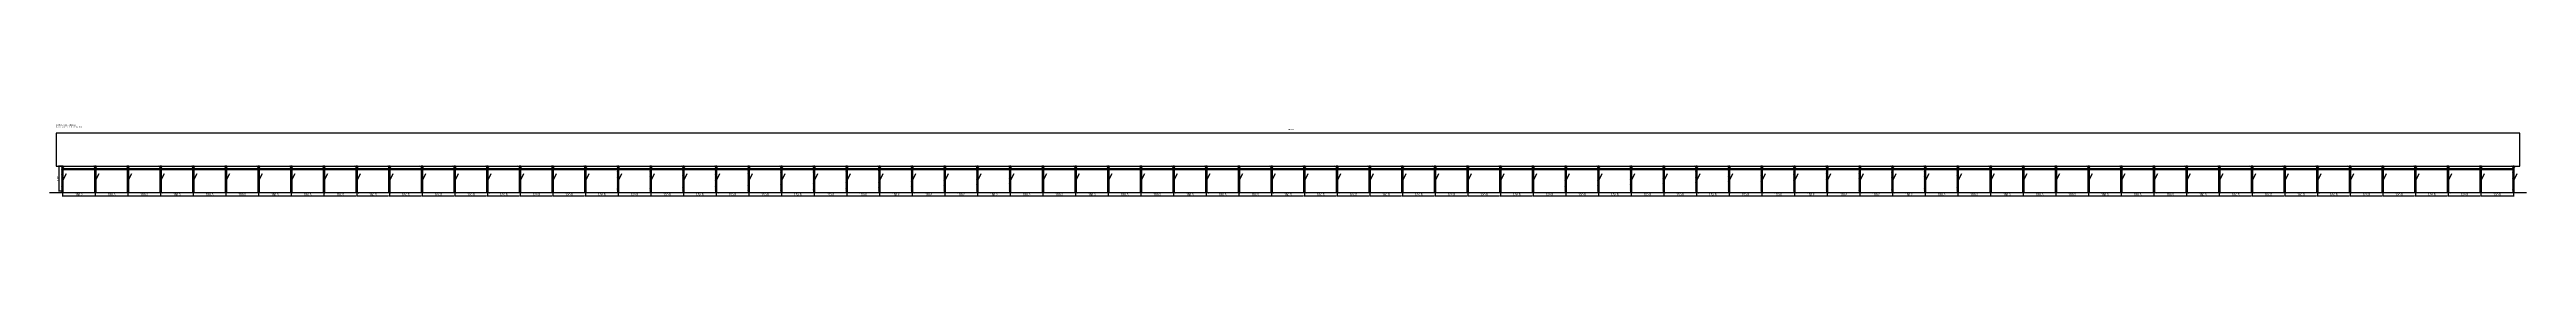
# Model space of a CAD drawing. Header units: metres. Extents: x -30 to 11380, y -25 to 308.
import ezdxf

# ---------------------------------------------------------------- set-up
doc = ezdxf.new("R2010")
doc.units = ezdxf.units.M
for name, color, linetype in [('BARRA_ANCORAGEM', 1, 'Continuous'), ('COTA', 241, 'Continuous'), ('GARFOS OK', 3, 'Continuous'), ('NOME DA VIGA', 6, 'Continuous'), ('SARR_7x7', 40, 'Continuous'), ('TIRAS REESCORAMENTO', 252, 'Continuous'), ('VIGAS', 3, 'Continuous')]:
    doc.layers.add(name, color=color, linetype=linetype)
doc.dimstyles.new('EZ DXF', dxfattribs={"dimtxt": 10, "dimasz": 3.5, "dimexe": 3, "dimexo": 1.5, "dimgap": 1, "dimtad": 1, "dimdec": 1, "dimdsep": 46, "dimcen": 2.5, "dimazin": 3, "dimtfac": 1, "dimtmove": 0, "dimatfit": 3})

msp = doc.modelspace()

# ---------------------------------------------------------------- hatches: boundary and pattern name
at = {"layer": 'COTA'}
h = msp.add_hatch(dxfattribs=at)
h.set_pattern_fill('ANSI31', scale=0.5)
h.paths.add_polyline_path([(26.5, 0), (33.5, 0), (33.5, 116), (26.5, 116)])
h = msp.add_hatch(dxfattribs=at)
h.set_pattern_fill('ANSI31', scale=0.5)
h.paths.add_polyline_path([(177.03, 0), (184.03, 0), (184.03, 116), (177.03, 116)])
h = msp.add_hatch(dxfattribs=at)
h.set_pattern_fill('ANSI31', scale=0.5)
h.paths.add_polyline_path([(327.57, 0), (334.57, 0), (334.57, 116), (327.57, 116)])
h = msp.add_hatch(dxfattribs=at)
h.set_pattern_fill('ANSI31', scale=0.5)
h.paths.add_polyline_path([(478.1, 0), (485.1, 0), (485.1, 116), (478.1, 116)])
h = msp.add_hatch(dxfattribs=at)
h.set_pattern_fill('ANSI31', scale=0.5)
h.paths.add_polyline_path([(628.63, 0), (635.63, 0), (635.63, 116), (628.63, 116)])
h = msp.add_hatch(dxfattribs=at)
h.set_pattern_fill('ANSI31', scale=0.5)
h.paths.add_polyline_path([(779.17, 0), (786.17, 0), (786.17, 116), (779.17, 116)])
h = msp.add_hatch(dxfattribs=at)
h.set_pattern_fill('ANSI31', scale=0.5)
h.paths.add_polyline_path([(929.7, 0), (936.7, 0), (936.7, 116), (929.7, 116)])
h = msp.add_hatch(dxfattribs=at)
h.set_pattern_fill('ANSI31', scale=0.5)
h.paths.add_polyline_path([(1080.23, 0), (1087.23, 0), (1087.23, 116), (1080.23, 116)])
h = msp.add_hatch(dxfattribs=at)
h.set_pattern_fill('ANSI31', scale=0.5)
h.paths.add_polyline_path([(1230.77, 0), (1237.77, 0), (1237.77, 116), (1230.77, 116)])
h = msp.add_hatch(dxfattribs=at)
h.set_pattern_fill('ANSI31', scale=0.5)
h.paths.add_polyline_path([(1381.3, 0), (1388.3, 0), (1388.3, 116), (1381.3, 116)])
h = msp.add_hatch(dxfattribs=at)
h.set_pattern_fill('ANSI31', scale=0.5)
h.paths.add_polyline_path([(1531.83, 0), (1538.83, 0), (1538.83, 116), (1531.83, 116)])
h = msp.add_hatch(dxfattribs=at)
h.set_pattern_fill('ANSI31', scale=0.5)
h.paths.add_polyline_path([(1682.37, 0), (1689.37, 0), (1689.37, 116), (1682.37, 116)])
h = msp.add_hatch(dxfattribs=at)
h.set_pattern_fill('ANSI31', scale=0.5)
h.paths.add_polyline_path([(1832.9, 0), (1839.9, 0), (1839.9, 116), (1832.9, 116)])
h = msp.add_hatch(dxfattribs=at)
h.set_pattern_fill('ANSI31', scale=0.5)
h.paths.add_polyline_path([(1983.43, 0), (1990.43, 0), (1990.43, 116), (1983.43, 116)])
h = msp.add_hatch(dxfattribs=at)
h.set_pattern_fill('ANSI31', scale=0.5)
h.paths.add_polyline_path([(2133.97, 0), (2140.97, 0), (2140.97, 116), (2133.97, 116)])
h = msp.add_hatch(dxfattribs=at)
h.set_pattern_fill('ANSI31', scale=0.5)
h.paths.add_polyline_path([(2284.5, 0), (2291.5, 0), (2291.5, 116), (2284.5, 116)])
h = msp.add_hatch(dxfattribs=at)
h.set_pattern_fill('ANSI31', scale=0.5)
h.paths.add_polyline_path([(2435.03, 0), (2442.03, 0), (2442.03, 116), (2435.03, 116)])
h = msp.add_hatch(dxfattribs=at)
h.set_pattern_fill('ANSI31', scale=0.5)
h.paths.add_polyline_path([(2585.57, 0), (2592.57, 0), (2592.57, 116), (2585.57, 116)])
h = msp.add_hatch(dxfattribs=at)
h.set_pattern_fill('ANSI31', scale=0.5)
h.paths.add_polyline_path([(2736.1, 0), (2743.1, 0), (2743.1, 116), (2736.1, 116)])
h = msp.add_hatch(dxfattribs=at)
h.set_pattern_fill('ANSI31', scale=0.5)
h.paths.add_polyline_path([(2886.63, 0), (2893.63, 0), (2893.63, 116), (2886.63, 116)])
h = msp.add_hatch(dxfattribs=at)
h.set_pattern_fill('ANSI31', scale=0.5)
h.paths.add_polyline_path([(3037.17, 0), (3044.17, 0), (3044.17, 116), (3037.17, 116)])
h = msp.add_hatch(dxfattribs=at)
h.set_pattern_fill('ANSI31', scale=0.5)
h.paths.add_polyline_path([(3187.7, 0), (3194.7, 0), (3194.7, 116), (3187.7, 116)])
h = msp.add_hatch(dxfattribs=at)
h.set_pattern_fill('ANSI31', scale=0.5)
h.paths.add_polyline_path([(3338.23, 0), (3345.23, 0), (3345.23, 116), (3338.23, 116)])
h = msp.add_hatch(dxfattribs=at)
h.set_pattern_fill('ANSI31', scale=0.5)
h.paths.add_polyline_path([(3488.77, 0), (3495.77, 0), (3495.77, 116), (3488.77, 116)])
h = msp.add_hatch(dxfattribs=at)
h.set_pattern_fill('ANSI31', scale=0.5)
h.paths.add_polyline_path([(3639.3, 0), (3646.3, 0), (3646.3, 116), (3639.3, 116)])
h = msp.add_hatch(dxfattribs=at)
h.set_pattern_fill('ANSI31', scale=0.5)
h.paths.add_polyline_path([(3789.83, 0), (3796.83, 0), (3796.83, 116), (3789.83, 116)])
h = msp.add_hatch(dxfattribs=at)
h.set_pattern_fill('ANSI31', scale=0.5)
h.paths.add_polyline_path([(3940.37, 0), (3947.37, 0), (3947.37, 116), (3940.37, 116)])
h = msp.add_hatch(dxfattribs=at)
h.set_pattern_fill('ANSI31', scale=0.5)
h.paths.add_polyline_path([(4090.9, 0), (4097.9, 0), (4097.9, 116), (4090.9, 116)])
h = msp.add_hatch(dxfattribs=at)
h.set_pattern_fill('ANSI31', scale=0.5)
h.paths.add_polyline_path([(4241.43, 0), (4248.43, 0), (4248.43, 116), (4241.43, 116)])
h = msp.add_hatch(dxfattribs=at)
h.set_pattern_fill('ANSI31', scale=0.5)
h.paths.add_polyline_path([(4391.97, 0), (4398.97, 0), (4398.97, 116), (4391.97, 116)])
h = msp.add_hatch(dxfattribs=at)
h.set_pattern_fill('ANSI31', scale=0.5)
h.paths.add_polyline_path([(4542.5, 0), (4549.5, 0), (4549.5, 116), (4542.5, 116)])
h = msp.add_hatch(dxfattribs=at)
h.set_pattern_fill('ANSI31', scale=0.5)
h.paths.add_polyline_path([(4693.03, 0), (4700.03, 0), (4700.03, 116), (4693.03, 116)])
h = msp.add_hatch(dxfattribs=at)
h.set_pattern_fill('ANSI31', scale=0.5)
h.paths.add_polyline_path([(4843.57, 0), (4850.57, 0), (4850.57, 116), (4843.57, 116)])
h = msp.add_hatch(dxfattribs=at)
h.set_pattern_fill('ANSI31', scale=0.5)
h.paths.add_polyline_path([(4994.1, 0), (5001.1, 0), (5001.1, 116), (4994.1, 116)])
h = msp.add_hatch(dxfattribs=at)
h.set_pattern_fill('ANSI31', scale=0.5)
h.paths.add_polyline_path([(5144.63, 0), (5151.63, 0), (5151.63, 116), (5144.63, 116)])
h = msp.add_hatch(dxfattribs=at)
h.set_pattern_fill('ANSI31', scale=0.5)
h.paths.add_polyline_path([(5295.17, 0), (5302.17, 0), (5302.17, 116), (5295.17, 116)])
h = msp.add_hatch(dxfattribs=at)
h.set_pattern_fill('ANSI31', scale=0.5)
h.paths.add_polyline_path([(5445.7, 0), (5452.7, 0), (5452.7, 116), (5445.7, 116)])
h = msp.add_hatch(dxfattribs=at)
h.set_pattern_fill('ANSI31', scale=0.5)
h.paths.add_polyline_path([(5596.23, 0), (5603.23, 0), (5603.23, 116), (5596.23, 116)])
h = msp.add_hatch(dxfattribs=at)
h.set_pattern_fill('ANSI31', scale=0.5)
h.paths.add_polyline_path([(5746.77, 0), (5753.77, 0), (5753.77, 116), (5746.77, 116)])
h = msp.add_hatch(dxfattribs=at)
h.set_pattern_fill('ANSI31', scale=0.5)
h.paths.add_polyline_path([(5897.3, 0), (5904.3, 0), (5904.3, 116), (5897.3, 116)])
h = msp.add_hatch(dxfattribs=at)
h.set_pattern_fill('ANSI31', scale=0.5)
h.paths.add_polyline_path([(6047.83, 0), (6054.83, 0), (6054.83, 116), (6047.83, 116)])
h = msp.add_hatch(dxfattribs=at)
h.set_pattern_fill('ANSI31', scale=0.5)
h.paths.add_polyline_path([(6198.37, 0), (6205.37, 0), (6205.37, 116), (6198.37, 116)])
h = msp.add_hatch(dxfattribs=at)
h.set_pattern_fill('ANSI31', scale=0.5)
h.paths.add_polyline_path([(6348.9, 0), (6355.9, 0), (6355.9, 116), (6348.9, 116)])
h = msp.add_hatch(dxfattribs=at)
h.set_pattern_fill('ANSI31', scale=0.5)
h.paths.add_polyline_path([(6499.43, 0), (6506.43, 0), (6506.43, 116), (6499.43, 116)])
h = msp.add_hatch(dxfattribs=at)
h.set_pattern_fill('ANSI31', scale=0.5)
h.paths.add_polyline_path([(6649.97, 0), (6656.97, 0), (6656.97, 116), (6649.97, 116)])
h = msp.add_hatch(dxfattribs=at)
h.set_pattern_fill('ANSI31', scale=0.5)
h.paths.add_polyline_path([(6800.5, 0), (6807.5, 0), (6807.5, 116), (6800.5, 116)])
h = msp.add_hatch(dxfattribs=at)
h.set_pattern_fill('ANSI31', scale=0.5)
h.paths.add_polyline_path([(6951.03, 0), (6958.03, 0), (6958.03, 116), (6951.03, 116)])
h = msp.add_hatch(dxfattribs=at)
h.set_pattern_fill('ANSI31', scale=0.5)
h.paths.add_polyline_path([(7101.57, 0), (7108.57, 0), (7108.57, 116), (7101.57, 116)])
h = msp.add_hatch(dxfattribs=at)
h.set_pattern_fill('ANSI31', scale=0.5)
h.paths.add_polyline_path([(7252.1, 0), (7259.1, 0), (7259.1, 116), (7252.1, 116)])
h = msp.add_hatch(dxfattribs=at)
h.set_pattern_fill('ANSI31', scale=0.5)
h.paths.add_polyline_path([(7402.63, 0), (7409.63, 0), (7409.63, 116), (7402.63, 116)])
h = msp.add_hatch(dxfattribs=at)
h.set_pattern_fill('ANSI31', scale=0.5)
h.paths.add_polyline_path([(7553.17, 0), (7560.17, 0), (7560.17, 116), (7553.17, 116)])
h = msp.add_hatch(dxfattribs=at)
h.set_pattern_fill('ANSI31', scale=0.5)
h.paths.add_polyline_path([(7703.7, 0), (7710.7, 0), (7710.7, 116), (7703.7, 116)])
h = msp.add_hatch(dxfattribs=at)
h.set_pattern_fill('ANSI31', scale=0.5)
h.paths.add_polyline_path([(7854.23, 0), (7861.23, 0), (7861.23, 116), (7854.23, 116)])
h = msp.add_hatch(dxfattribs=at)
h.set_pattern_fill('ANSI31', scale=0.5)
h.paths.add_polyline_path([(8004.77, 0), (8011.77, 0), (8011.77, 116), (8004.77, 116)])
h = msp.add_hatch(dxfattribs=at)
h.set_pattern_fill('ANSI31', scale=0.5)
h.paths.add_polyline_path([(8155.3, 0), (8162.3, 0), (8162.3, 116), (8155.3, 116)])
h = msp.add_hatch(dxfattribs=at)
h.set_pattern_fill('ANSI31', scale=0.5)
h.paths.add_polyline_path([(8305.83, 0), (8312.83, 0), (8312.83, 116), (8305.83, 116)])
h = msp.add_hatch(dxfattribs=at)
h.set_pattern_fill('ANSI31', scale=0.5)
h.paths.add_polyline_path([(8456.37, 0), (8463.37, 0), (8463.37, 116), (8456.37, 116)])
h = msp.add_hatch(dxfattribs=at)
h.set_pattern_fill('ANSI31', scale=0.5)
h.paths.add_polyline_path([(8606.9, 0), (8613.9, 0), (8613.9, 116), (8606.9, 116)])
h = msp.add_hatch(dxfattribs=at)
h.set_pattern_fill('ANSI31', scale=0.5)
h.paths.add_polyline_path([(8757.43, 0), (8764.43, 0), (8764.43, 116), (8757.43, 116)])
h = msp.add_hatch(dxfattribs=at)
h.set_pattern_fill('ANSI31', scale=0.5)
h.paths.add_polyline_path([(8907.97, 0), (8914.97, 0), (8914.97, 116), (8907.97, 116)])
h = msp.add_hatch(dxfattribs=at)
h.set_pattern_fill('ANSI31', scale=0.5)
h.paths.add_polyline_path([(9058.5, 0), (9065.5, 0), (9065.5, 116), (9058.5, 116)])
h = msp.add_hatch(dxfattribs=at)
h.set_pattern_fill('ANSI31', scale=0.5)
h.paths.add_polyline_path([(9209.03, 0), (9216.03, 0), (9216.03, 116), (9209.03, 116)])
h = msp.add_hatch(dxfattribs=at)
h.set_pattern_fill('ANSI31', scale=0.5)
h.paths.add_polyline_path([(9359.57, 0), (9366.57, 0), (9366.57, 116), (9359.57, 116)])
h = msp.add_hatch(dxfattribs=at)
h.set_pattern_fill('ANSI31', scale=0.5)
h.paths.add_polyline_path([(9510.1, 0), (9517.1, 0), (9517.1, 116), (9510.1, 116)])
h = msp.add_hatch(dxfattribs=at)
h.set_pattern_fill('ANSI31', scale=0.5)
h.paths.add_polyline_path([(9660.63, 0), (9667.63, 0), (9667.63, 116), (9660.63, 116)])
h = msp.add_hatch(dxfattribs=at)
h.set_pattern_fill('ANSI31', scale=0.5)
h.paths.add_polyline_path([(9811.17, 0), (9818.17, 0), (9818.17, 116), (9811.17, 116)])
h = msp.add_hatch(dxfattribs=at)
h.set_pattern_fill('ANSI31', scale=0.5)
h.paths.add_polyline_path([(9961.7, 0), (9968.7, 0), (9968.7, 116), (9961.7, 116)])
h = msp.add_hatch(dxfattribs=at)
h.set_pattern_fill('ANSI31', scale=0.5)
h.paths.add_polyline_path([(10112.23, 0), (10119.23, 0), (10119.23, 116), (10112.23, 116)])
h = msp.add_hatch(dxfattribs=at)
h.set_pattern_fill('ANSI31', scale=0.5)
h.paths.add_polyline_path([(10262.77, 0), (10269.77, 0), (10269.77, 116), (10262.77, 116)])
h = msp.add_hatch(dxfattribs=at)
h.set_pattern_fill('ANSI31', scale=0.5)
h.paths.add_polyline_path([(10413.3, 0), (10420.3, 0), (10420.3, 116), (10413.3, 116)])
h = msp.add_hatch(dxfattribs=at)
h.set_pattern_fill('ANSI31', scale=0.5)
h.paths.add_polyline_path([(10563.83, 0), (10570.83, 0), (10570.83, 116), (10563.83, 116)])
h = msp.add_hatch(dxfattribs=at)
h.set_pattern_fill('ANSI31', scale=0.5)
h.paths.add_polyline_path([(10714.37, 0), (10721.37, 0), (10721.37, 116), (10714.37, 116)])
h = msp.add_hatch(dxfattribs=at)
h.set_pattern_fill('ANSI31', scale=0.5)
h.paths.add_polyline_path([(10864.9, 0), (10871.9, 0), (10871.9, 116), (10864.9, 116)])
h = msp.add_hatch(dxfattribs=at)
h.set_pattern_fill('ANSI31', scale=0.5)
h.paths.add_polyline_path([(11015.43, 0), (11022.43, 0), (11022.43, 116), (11015.43, 116)])
h = msp.add_hatch(dxfattribs=at)
h.set_pattern_fill('ANSI31', scale=0.5)
h.paths.add_polyline_path([(11165.97, 0), (11172.97, 0), (11172.97, 116), (11165.97, 116)])
h = msp.add_hatch(dxfattribs=at)
h.set_pattern_fill('ANSI31', scale=0.5)
h.paths.add_polyline_path([(11316.5, 0), (11323.5, 0), (11323.5, 116), (11316.5, 116)])

# ---------------------------------------------------------------- linework, layer by layer
at = {"layer": 'BARRA_ANCORAGEM'}
for p, q in [((30, 46.4), (47.4, 81.2)), ((180.53, 46.4), (197.93, 81.2)), ((331.07, 46.4), (348.47, 81.2)), ((481.6, 46.4), (499, 81.2)), ((632.13, 46.4), (649.53, 81.2)), ((782.67, 46.4), (800.07, 81.2)), ((933.2, 46.4), (950.6, 81.2)), ((1083.73, 46.4), (1101.13, 81.2)), ((1234.27, 46.4), (1251.67, 81.2)), ((1384.8, 46.4), (1402.2, 81.2)), ((1535.33, 46.4), (1552.73, 81.2)), ((1685.87, 46.4), (1703.27, 81.2)), ((1836.4, 46.4), (1853.8, 81.2)), ((1986.93, 46.4), (2004.33, 81.2)), ((2137.47, 46.4), (2154.87, 81.2)), ((2288, 46.4), (2305.4, 81.2)), ((2438.53, 46.4), (2455.93, 81.2)), ((2589.07, 46.4), (2606.47, 81.2)), ((2739.6, 46.4), (2757, 81.2)), ((2890.13, 46.4), (2907.53, 81.2)), ((3040.67, 46.4), (3058.07, 81.2)), ((3191.2, 46.4), (3208.6, 81.2)), ((3341.73, 46.4), (3359.13, 81.2)), ((3492.27, 46.4), (3509.67, 81.2)), ((3642.8, 46.4), (3660.2, 81.2)), ((3793.33, 46.4), (3810.73, 81.2)), ((3943.87, 46.4), (3961.27, 81.2)), ((4094.4, 46.4), (4111.8, 81.2)), ((4244.93, 46.4), (4262.33, 81.2)), ((4395.47, 46.4), (4412.87, 81.2)), ((4546, 46.4), (4563.4, 81.2)), ((4696.53, 46.4), (4713.93, 81.2)), ((4847.07, 46.4), (4864.47, 81.2)), ((4997.6, 46.4), (5015, 81.2)), ((5148.13, 46.4), (5165.53, 81.2)), ((5298.67, 46.4), (5316.07, 81.2)), ((5449.2, 46.4), (5466.6, 81.2)), ((5599.73, 46.4), (5617.13, 81.2)), ((5750.27, 46.4), (5767.67, 81.2)), ((5900.8, 46.4), (5918.2, 81.2)), ((6051.33, 46.4), (6068.73, 81.2)), ((6201.87, 46.4), (6219.27, 81.2)), ((6352.4, 46.4), (6369.8, 81.2)), ((6502.93, 46.4), (6520.33, 81.2)), ((6653.47, 46.4), (6670.87, 81.2)), ((6804, 46.4), (6821.4, 81.2)), ((6954.53, 46.4), (6971.93, 81.2)), ((7105.07, 46.4), (7122.47, 81.2)), ((7255.6, 46.4), (7273, 81.2)), ((7406.13, 46.4), (7423.53, 81.2)), ((7556.67, 46.4), (7574.07, 81.2)), ((7707.2, 46.4), (7724.6, 81.2)), ((7857.73, 46.4), (7875.13, 81.2)), ((8008.27, 46.4), (8025.67, 81.2)), ((8158.8, 46.4), (8176.2, 81.2)), ((8309.33, 46.4), (8326.73, 81.2)), ((8459.87, 46.4), (8477.27, 81.2)), ((8610.4, 46.4), (8627.8, 81.2)), ((8760.93, 46.4), (8778.33, 81.2)), ((8911.47, 46.4), (8928.87, 81.2)), ((9062, 46.4), (9079.4, 81.2)), ((9212.53, 46.4), (9229.93, 81.2)), ((9363.07, 46.4), (9380.47, 81.2)), ((9513.6, 46.4), (9531, 81.2)), ((9664.13, 46.4), (9681.53, 81.2)), ((9814.67, 46.4), (9832.07, 81.2)), ((9965.2, 46.4), (9982.6, 81.2)), ((10115.73, 46.4), (10133.13, 81.2)), ((10266.27, 46.4), (10283.67, 81.2)), ((10416.8, 46.4), (10434.2, 81.2)), ((10567.33, 46.4), (10584.73, 81.2)), ((10717.87, 46.4), (10735.27, 81.2)), ((10868.4, 46.4), (10885.8, 81.2)), ((11018.93, 46.4), (11036.33, 81.2)), ((11169.47, 46.4), (11186.87, 81.2)), ((11320, 46.4), (11337.4, 81.2))]:
    msp.add_line(p, q, dxfattribs=at)
at = {"layer": 'GARFOS OK'}
for p, q in [((30, 109), (20.5, 116)), ((20.5, 116), (39.5, 116)), ((30, 109), (39.5, 116)), ((180.53, 109), (171.03, 116)), ((171.03, 116), (190.03, 116)), ((180.53, 109), (190.03, 116)), ((331.07, 109), (321.57, 116)), ((321.57, 116), (340.57, 116)), ((331.07, 109), (340.57, 116)), ((481.6, 109), (472.1, 116)), ((472.1, 116), (491.1, 116)), ((481.6, 109), (491.1, 116)), ((632.13, 109), (622.63, 116)), ((622.63, 116), (641.63, 116)), ((632.13, 109), (641.63, 116)), ((782.67, 109), (773.17, 116)), ((773.17, 116), (792.17, 116)), ((782.67, 109), (792.17, 116)), ((933.2, 109), (923.7, 116)), ((923.7, 116), (942.7, 116)), ((933.2, 109), (942.7, 116)), ((1083.73, 109), (1074.23, 116)), ((1074.23, 116), (1093.23, 116)), ((1083.73, 109), (1093.23, 116)), ((1234.27, 109), (1224.77, 116)), ((1224.77, 116), (1243.77, 116)), ((1234.27, 109), (1243.77, 116)), ((1384.8, 109), (1375.3, 116)), ((1375.3, 116), (1394.3, 116)), ((1384.8, 109), (1394.3, 116)), ((1535.33, 109), (1525.83, 116)), ((1525.83, 116), (1544.83, 116)), ((1535.33, 109), (1544.83, 116)), ((1685.87, 109), (1676.37, 116)), ((1676.37, 116), (1695.37, 116)), ((1685.87, 109), (1695.37, 116)), ((1836.4, 109), (1826.9, 116)), ((1826.9, 116), (1845.9, 116)), ((1836.4, 109), (1845.9, 116)), ((1986.93, 109), (1977.43, 116)), ((1977.43, 116), (1996.43, 116)), ((1986.93, 109), (1996.43, 116)), ((2137.47, 109), (2127.97, 116)), ((2127.97, 116), (2146.97, 116)), ((2137.47, 109), (2146.97, 116)), ((2288, 109), (2278.5, 116)), ((2278.5, 116), (2297.5, 116)), ((2288, 109), (2297.5, 116)), ((2438.53, 109), (2429.03, 116)), ((2429.03, 116), (2448.03, 116)), ((2438.53, 109), (2448.03, 116)), ((2589.07, 109), (2579.57, 116)), ((2579.57, 116), (2598.57, 116)), ((2589.07, 109), (2598.57, 116)), ((2739.6, 109), (2730.1, 116)), ((2730.1, 116), (2749.1, 116)), ((2739.6, 109), (2749.1, 116)), ((2890.13, 109), (2880.63, 116)), ((2880.63, 116), (2899.63, 116)), ((2890.13, 109), (2899.63, 116)), ((3040.67, 109), (3031.17, 116)), ((3031.17, 116), (3050.17, 116)), ((3040.67, 109), (3050.17, 116)), ((3191.2, 109), (3181.7, 116)), ((3181.7, 116), (3200.7, 116)), ((3191.2, 109), (3200.7, 116)), ((3341.73, 109), (3332.23, 116)), ((3332.23, 116), (3351.23, 116)), ((3341.73, 109), (3351.23, 116)), ((3492.27, 109), (3482.77, 116)), ((3482.77, 116), (3501.77, 116)), ((3492.27, 109), (3501.77, 116)), ((3642.8, 109), (3633.3, 116)), ((3633.3, 116), (3652.3, 116)), ((3642.8, 109), (3652.3, 116)), ((3793.33, 109), (3783.83, 116)), ((3783.83, 116), (3802.83, 116)), ((3793.33, 109), (3802.83, 116)), ((3943.87, 109), (3934.37, 116)), ((3934.37, 116), (3953.37, 116)), ((3943.87, 109), (3953.37, 116)), ((4094.4, 109), (4084.9, 116)), ((4084.9, 116), (4103.9, 116)), ((4094.4, 109), (4103.9, 116)), ((4244.93, 109), (4235.43, 116)), ((4235.43, 116), (4254.43, 116)), ((4244.93, 109), (4254.43, 116)), ((4395.47, 109), (4385.97, 116)), ((4385.97, 116), (4404.97, 116)), ((4395.47, 109), (4404.97, 116)), ((4546, 109), (4536.5, 116)), ((4536.5, 116), (4555.5, 116)), ((4546, 109), (4555.5, 116)), ((4696.53, 109), (4687.03, 116)), ((4687.03, 116), (4706.03, 116)), ((4696.53, 109), (4706.03, 116)), ((4847.07, 109), (4837.57, 116)), ((4837.57, 116), (4856.57, 116)), ((4847.07, 109), (4856.57, 116)), ((4997.6, 109), (4988.1, 116)), ((4988.1, 116), (5007.1, 116)), ((4997.6, 109), (5007.1, 116)), ((5148.13, 109), (5138.63, 116)), ((5138.63, 116), (5157.63, 116)), ((5148.13, 109), (5157.63, 116)), ((5298.67, 109), (5289.17, 116)), ((5289.17, 116), (5308.17, 116)), ((5298.67, 109), (5308.17, 116)), ((5449.2, 109), (5439.7, 116)), ((5439.7, 116), (5458.7, 116)), ((5449.2, 109), (5458.7, 116)), ((5599.73, 109), (5590.23, 116)), ((5590.23, 116), (5609.23, 116)), ((5599.73, 109), (5609.23, 116)), ((5750.27, 109), (5740.77, 116)), ((5740.77, 116), (5759.77, 116)), ((5750.27, 109), (5759.77, 116)), ((5900.8, 109), (5891.3, 116)), ((5891.3, 116), (5910.3, 116)), ((5900.8, 109), (5910.3, 116)), ((6051.33, 109), (6041.83, 116)), ((6041.83, 116), (6060.83, 116)), ((6051.33, 109), (6060.83, 116)), ((6201.87, 109), (6192.37, 116)), ((6192.37, 116), (6211.37, 116)), ((6201.87, 109), (6211.37, 116)), ((6352.4, 109), (6342.9, 116)), ((6342.9, 116), (6361.9, 116)), ((6352.4, 109), (6361.9, 116)), ((6502.93, 109), (6493.43, 116)), ((6493.43, 116), (6512.43, 116)), ((6502.93, 109), (6512.43, 116)), ((6653.47, 109), (6643.97, 116)), ((6643.97, 116), (6662.97, 116)), ((6653.47, 109), (6662.97, 116)), ((6804, 109), (6794.5, 116)), ((6794.5, 116), (6813.5, 116)), ((6804, 109), (6813.5, 116)), ((6954.53, 109), (6945.03, 116)), ((6945.03, 116), (6964.03, 116)), ((6954.53, 109), (6964.03, 116)), ((7105.07, 109), (7095.57, 116)), ((7095.57, 116), (7114.57, 116)), ((7105.07, 109), (7114.57, 116)), ((7255.6, 109), (7246.1, 116)), ((7246.1, 116), (7265.1, 116)), ((7255.6, 109), (7265.1, 116)), ((7406.13, 109), (7396.63, 116)), ((7396.63, 116), (7415.63, 116)), ((7406.13, 109), (7415.63, 116)), ((7556.67, 109), (7547.17, 116)), ((7547.17, 116), (7566.17, 116)), ((7556.67, 109), (7566.17, 116)), ((7707.2, 109), (7697.7, 116)), ((7697.7, 116), (7716.7, 116)), ((7707.2, 109), (7716.7, 116)), ((7857.73, 109), (7848.23, 116)), ((7848.23, 116), (7867.23, 116)), ((7857.73, 109), (7867.23, 116)), ((8008.27, 109), (7998.77, 116)), ((7998.77, 116), (8017.77, 116)), ((8008.27, 109), (8017.77, 116)), ((8158.8, 109), (8149.3, 116)), ((8149.3, 116), (8168.3, 116)), ((8158.8, 109), (8168.3, 116)), ((8309.33, 109), (8299.83, 116)), ((8299.83, 116), (8318.83, 116)), ((8309.33, 109), (8318.83, 116)), ((8459.87, 109), (8450.37, 116)), ((8450.37, 116), (8469.37, 116)), ((8459.87, 109), (8469.37, 116)), ((8610.4, 109), (8600.9, 116)), ((8600.9, 116), (8619.9, 116)), ((8610.4, 109), (8619.9, 116)), ((8760.93, 109), (8751.43, 116)), ((8751.43, 116), (8770.43, 116)), ((8760.93, 109), (8770.43, 116)), ((8911.47, 109), (8901.97, 116)), ((8901.97, 116), (8920.97, 116)), ((8911.47, 109), (8920.97, 116)), ((9062, 109), (9052.5, 116)), ((9052.5, 116), (9071.5, 116)), ((9062, 109), (9071.5, 116)), ((9212.53, 109), (9203.03, 116)), ((9203.03, 116), (9222.03, 116)), ((9212.53, 109), (9222.03, 116)), ((9363.07, 109), (9353.57, 116)), ((9353.57, 116), (9372.57, 116)), ((9363.07, 109), (9372.57, 116)), ((9513.6, 109), (9504.1, 116)), ((9504.1, 116), (9523.1, 116)), ((9513.6, 109), (9523.1, 116)), ((9664.13, 109), (9654.63, 116)), ((9654.63, 116), (9673.63, 116)), ((9664.13, 109), (9673.63, 116)), ((9814.67, 109), (9805.17, 116)), ((9805.17, 116), (9824.17, 116)), ((9814.67, 109), (9824.17, 116)), ((9965.2, 109), (9955.7, 116)), ((9955.7, 116), (9974.7, 116)), ((9965.2, 109), (9974.7, 116)), ((10115.73, 109), (10106.23, 116)), ((10106.23, 116), (10125.23, 116)), ((10115.73, 109), (10125.23, 116)), ((10266.27, 109), (10256.77, 116)), ((10256.77, 116), (10275.77, 116)), ((10266.27, 109), (10275.77, 116)), ((10416.8, 109), (10407.3, 116)), ((10407.3, 116), (10426.3, 116)), ((10416.8, 109), (10426.3, 116)), ((10567.33, 109), (10557.83, 116)), ((10557.83, 116), (10576.83, 116)), ((10567.33, 109), (10576.83, 116)), ((10717.87, 109), (10708.37, 116)), ((10708.37, 116), (10727.37, 116)), ((10717.87, 109), (10727.37, 116)), ((10868.4, 109), (10858.9, 116)), ((10858.9, 116), (10877.9, 116)), ((10868.4, 109), (10877.9, 116)), ((11018.93, 109), (11009.43, 116)), ((11009.43, 116), (11028.43, 116)), ((11018.93, 109), (11028.43, 116)), ((11169.47, 109), (11159.97, 116)), ((11159.97, 116), (11178.97, 116)), ((11169.47, 109), (11178.97, 116)), ((11320, 109), (11310.5, 116)), ((11310.5, 116), (11329.5, 116)), ((11320, 109), (11329.5, 116))]:
    msp.add_line(p, q, dxfattribs=at)
at = {"layer": 'GARFOS OK', "linetype": 'CONTINUOUS'}
msp.add_line((-30, -7), (11380, -7), dxfattribs=at)
at = {"layer": 'GARFOS OK'}
for points in [[(26.5, 0), (33.5, 0), (33.5, 116), (26.5, 116), (26.5, 0)], [(177.03, 0), (184.03, 0), (184.03, 116), (177.03, 116), (177.03, 0)], [(327.57, 0), (334.57, 0), (334.57, 116), (327.57, 116), (327.57, 0)], [(478.1, 0), (485.1, 0), (485.1, 116), (478.1, 116), (478.1, 0)], [(628.63, 0), (635.63, 0), (635.63, 116), (628.63, 116), (628.63, 0)], [(779.17, 0), (786.17, 0), (786.17, 116), (779.17, 116), (779.17, 0)], [(929.7, 0), (936.7, 0), (936.7, 116), (929.7, 116), (929.7, 0)], [(1080.23, 0), (1087.23, 0), (1087.23, 116), (1080.23, 116), (1080.23, 0)], [(1230.77, 0), (1237.77, 0), (1237.77, 116), (1230.77, 116), (1230.77, 0)], [(1381.3, 0), (1388.3, 0), (1388.3, 116), (1381.3, 116), (1381.3, 0)], [(1531.83, 0), (1538.83, 0), (1538.83, 116), (1531.83, 116), (1531.83, 0)], [(1682.37, 0), (1689.37, 0), (1689.37, 116), (1682.37, 116), (1682.37, 0)], [(1832.9, 0), (1839.9, 0), (1839.9, 116), (1832.9, 116), (1832.9, 0)], [(1983.43, 0), (1990.43, 0), (1990.43, 116), (1983.43, 116), (1983.43, 0)], [(2133.97, 0), (2140.97, 0), (2140.97, 116), (2133.97, 116), (2133.97, 0)], [(2284.5, 0), (2291.5, 0), (2291.5, 116), (2284.5, 116), (2284.5, 0)], [(2435.03, 0), (2442.03, 0), (2442.03, 116), (2435.03, 116), (2435.03, 0)], [(2585.57, 0), (2592.57, 0), (2592.57, 116), (2585.57, 116), (2585.57, 0)], [(2736.1, 0), (2743.1, 0), (2743.1, 116), (2736.1, 116), (2736.1, 0)], [(2886.63, 0), (2893.63, 0), (2893.63, 116), (2886.63, 116), (2886.63, 0)], [(3037.17, 0), (3044.17, 0), (3044.17, 116), (3037.17, 116), (3037.17, 0)], [(3187.7, 0), (3194.7, 0), (3194.7, 116), (3187.7, 116), (3187.7, 0)], [(3338.23, 0), (3345.23, 0), (3345.23, 116), (3338.23, 116), (3338.23, 0)], [(3488.77, 0), (3495.77, 0), (3495.77, 116), (3488.77, 116), (3488.77, 0)], [(3639.3, 0), (3646.3, 0), (3646.3, 116), (3639.3, 116), (3639.3, 0)], [(3789.83, 0), (3796.83, 0), (3796.83, 116), (3789.83, 116), (3789.83, 0)], [(3940.37, 0), (3947.37, 0), (3947.37, 116), (3940.37, 116), (3940.37, 0)], [(4090.9, 0), (4097.9, 0), (4097.9, 116), (4090.9, 116), (4090.9, 0)], [(4241.43, 0), (4248.43, 0), (4248.43, 116), (4241.43, 116), (4241.43, 0)], [(4391.97, 0), (4398.97, 0), (4398.97, 116), (4391.97, 116), (4391.97, 0)], [(4542.5, 0), (4549.5, 0), (4549.5, 116), (4542.5, 116), (4542.5, 0)], [(4693.03, 0), (4700.03, 0), (4700.03, 116), (4693.03, 116), (4693.03, 0)], [(4843.57, 0), (4850.57, 0), (4850.57, 116), (4843.57, 116), (4843.57, 0)], [(4994.1, 0), (5001.1, 0), (5001.1, 116), (4994.1, 116), (4994.1, 0)], [(5144.63, 0), (5151.63, 0), (5151.63, 116), (5144.63, 116), (5144.63, 0)], [(5295.17, 0), (5302.17, 0), (5302.17, 116), (5295.17, 116), (5295.17, 0)], [(5445.7, 0), (5452.7, 0), (5452.7, 116), (5445.7, 116), (5445.7, 0)], [(5596.23, 0), (5603.23, 0), (5603.23, 116), (5596.23, 116), (5596.23, 0)], [(5746.77, 0), (5753.77, 0), (5753.77, 116), (5746.77, 116), (5746.77, 0)], [(5897.3, 0), (5904.3, 0), (5904.3, 116), (5897.3, 116), (5897.3, 0)], [(6047.83, 0), (6054.83, 0), (6054.83, 116), (6047.83, 116), (6047.83, 0)], [(6198.37, 0), (6205.37, 0), (6205.37, 116), (6198.37, 116), (6198.37, 0)], [(6348.9, 0), (6355.9, 0), (6355.9, 116), (6348.9, 116), (6348.9, 0)], [(6499.43, 0), (6506.43, 0), (6506.43, 116), (6499.43, 116), (6499.43, 0)], [(6649.97, 0), (6656.97, 0), (6656.97, 116), (6649.97, 116), (6649.97, 0)], [(6800.5, 0), (6807.5, 0), (6807.5, 116), (6800.5, 116), (6800.5, 0)], [(6951.03, 0), (6958.03, 0), (6958.03, 116), (6951.03, 116), (6951.03, 0)], [(7101.57, 0), (7108.57, 0), (7108.57, 116), (7101.57, 116), (7101.57, 0)], [(7252.1, 0), (7259.1, 0), (7259.1, 116), (7252.1, 116), (7252.1, 0)], [(7402.63, 0), (7409.63, 0), (7409.63, 116), (7402.63, 116), (7402.63, 0)], [(7553.17, 0), (7560.17, 0), (7560.17, 116), (7553.17, 116), (7553.17, 0)], [(7703.7, 0), (7710.7, 0), (7710.7, 116), (7703.7, 116), (7703.7, 0)], [(7854.23, 0), (7861.23, 0), (7861.23, 116), (7854.23, 116), (7854.23, 0)], [(8004.77, 0), (8011.77, 0), (8011.77, 116), (8004.77, 116), (8004.77, 0)], [(8155.3, 0), (8162.3, 0), (8162.3, 116), (8155.3, 116), (8155.3, 0)], [(8305.83, 0), (8312.83, 0), (8312.83, 116), (8305.83, 116), (8305.83, 0)], [(8456.37, 0), (8463.37, 0), (8463.37, 116), (8456.37, 116), (8456.37, 0)], [(8606.9, 0), (8613.9, 0), (8613.9, 116), (8606.9, 116), (8606.9, 0)], [(8757.43, 0), (8764.43, 0), (8764.43, 116), (8757.43, 116), (8757.43, 0)], [(8907.97, 0), (8914.97, 0), (8914.97, 116), (8907.97, 116), (8907.97, 0)], [(9058.5, 0), (9065.5, 0), (9065.5, 116), (9058.5, 116), (9058.5, 0)], [(9209.03, 0), (9216.03, 0), (9216.03, 116), (9209.03, 116), (9209.03, 0)], [(9359.57, 0), (9366.57, 0), (9366.57, 116), (9359.57, 116), (9359.57, 0)], [(9510.1, 0), (9517.1, 0), (9517.1, 116), (9510.1, 116), (9510.1, 0)], [(9660.63, 0), (9667.63, 0), (9667.63, 116), (9660.63, 116), (9660.63, 0)], [(9811.17, 0), (9818.17, 0), (9818.17, 116), (9811.17, 116), (9811.17, 0)], [(9961.7, 0), (9968.7, 0), (9968.7, 116), (9961.7, 116), (9961.7, 0)], [(10112.23, 0), (10119.23, 0), (10119.23, 116), (10112.23, 116), (10112.23, 0)], [(10262.77, 0), (10269.77, 0), (10269.77, 116), (10262.77, 116), (10262.77, 0)], [(10413.3, 0), (10420.3, 0), (10420.3, 116), (10413.3, 116), (10413.3, 0)], [(10563.83, 0), (10570.83, 0), (10570.83, 116), (10563.83, 116), (10563.83, 0)], [(10714.37, 0), (10721.37, 0), (10721.37, 116), (10714.37, 116), (10714.37, 0)], [(10864.9, 0), (10871.9, 0), (10871.9, 116), (10864.9, 116), (10864.9, 0)], [(11015.43, 0), (11022.43, 0), (11022.43, 116), (11015.43, 116), (11015.43, 0)], [(11165.97, 0), (11172.97, 0), (11172.97, 116), (11165.97, 116), (11165.97, 0)], [(11316.5, 0), (11323.5, 0), (11323.5, 116), (11316.5, 116), (11316.5, 0)]]:
    msp.add_lwpolyline(points, dxfattribs=at)
at = {"layer": 'SARR_7x7'}
for points in [[(26.5, -7), (33.5, -7), (33.5, 0), (26.5, 0), (26.5, -7)], [(177.03, -7), (184.03, -7), (184.03, 0), (177.03, 0), (177.03, -7)], [(327.57, -7), (334.57, -7), (334.57, 0), (327.57, 0), (327.57, -7)], [(478.1, -7), (485.1, -7), (485.1, 0), (478.1, 0), (478.1, -7)], [(628.63, -7), (635.63, -7), (635.63, 0), (628.63, 0), (628.63, -7)], [(779.17, -7), (786.17, -7), (786.17, 0), (779.17, 0), (779.17, -7)], [(929.7, -7), (936.7, -7), (936.7, 0), (929.7, 0), (929.7, -7)], [(1080.23, -7), (1087.23, -7), (1087.23, 0), (1080.23, 0), (1080.23, -7)], [(1230.77, -7), (1237.77, -7), (1237.77, 0), (1230.77, 0), (1230.77, -7)], [(1381.3, -7), (1388.3, -7), (1388.3, 0), (1381.3, 0), (1381.3, -7)], [(1531.83, -7), (1538.83, -7), (1538.83, 0), (1531.83, 0), (1531.83, -7)], [(1682.37, -7), (1689.37, -7), (1689.37, 0), (1682.37, 0), (1682.37, -7)], [(1832.9, -7), (1839.9, -7), (1839.9, 0), (1832.9, 0), (1832.9, -7)], [(1983.43, -7), (1990.43, -7), (1990.43, 0), (1983.43, 0), (1983.43, -7)], [(2133.97, -7), (2140.97, -7), (2140.97, 0), (2133.97, 0), (2133.97, -7)], [(2284.5, -7), (2291.5, -7), (2291.5, 0), (2284.5, 0), (2284.5, -7)], [(2435.03, -7), (2442.03, -7), (2442.03, 0), (2435.03, 0), (2435.03, -7)], [(2585.57, -7), (2592.57, -7), (2592.57, 0), (2585.57, 0), (2585.57, -7)], [(2736.1, -7), (2743.1, -7), (2743.1, 0), (2736.1, 0), (2736.1, -7)], [(2886.63, -7), (2893.63, -7), (2893.63, 0), (2886.63, 0), (2886.63, -7)], [(3037.17, -7), (3044.17, -7), (3044.17, 0), (3037.17, 0), (3037.17, -7)], [(3187.7, -7), (3194.7, -7), (3194.7, 0), (3187.7, 0), (3187.7, -7)], [(3338.23, -7), (3345.23, -7), (3345.23, 0), (3338.23, 0), (3338.23, -7)], [(3488.77, -7), (3495.77, -7), (3495.77, 0), (3488.77, 0), (3488.77, -7)], [(3639.3, -7), (3646.3, -7), (3646.3, 0), (3639.3, 0), (3639.3, -7)], [(3789.83, -7), (3796.83, -7), (3796.83, 0), (3789.83, 0), (3789.83, -7)], [(3940.37, -7), (3947.37, -7), (3947.37, 0), (3940.37, 0), (3940.37, -7)], [(4090.9, -7), (4097.9, -7), (4097.9, 0), (4090.9, 0), (4090.9, -7)], [(4241.43, -7), (4248.43, -7), (4248.43, 0), (4241.43, 0), (4241.43, -7)], [(4391.97, -7), (4398.97, -7), (4398.97, 0), (4391.97, 0), (4391.97, -7)], [(4542.5, -7), (4549.5, -7), (4549.5, 0), (4542.5, 0), (4542.5, -7)], [(4693.03, -7), (4700.03, -7), (4700.03, 0), (4693.03, 0), (4693.03, -7)], [(4843.57, -7), (4850.57, -7), (4850.57, 0), (4843.57, 0), (4843.57, -7)], [(4994.1, -7), (5001.1, -7), (5001.1, 0), (4994.1, 0), (4994.1, -7)], [(5144.63, -7), (5151.63, -7), (5151.63, 0), (5144.63, 0), (5144.63, -7)], [(5295.17, -7), (5302.17, -7), (5302.17, 0), (5295.17, 0), (5295.17, -7)], [(5445.7, -7), (5452.7, -7), (5452.7, 0), (5445.7, 0), (5445.7, -7)], [(5596.23, -7), (5603.23, -7), (5603.23, 0), (5596.23, 0), (5596.23, -7)], [(5746.77, -7), (5753.77, -7), (5753.77, 0), (5746.77, 0), (5746.77, -7)], [(5897.3, -7), (5904.3, -7), (5904.3, 0), (5897.3, 0), (5897.3, -7)], [(6047.83, -7), (6054.83, -7), (6054.83, 0), (6047.83, 0), (6047.83, -7)], [(6198.37, -7), (6205.37, -7), (6205.37, 0), (6198.37, 0), (6198.37, -7)], [(6348.9, -7), (6355.9, -7), (6355.9, 0), (6348.9, 0), (6348.9, -7)], [(6499.43, -7), (6506.43, -7), (6506.43, 0), (6499.43, 0), (6499.43, -7)], [(6649.97, -7), (6656.97, -7), (6656.97, 0), (6649.97, 0), (6649.97, -7)], [(6800.5, -7), (6807.5, -7), (6807.5, 0), (6800.5, 0), (6800.5, -7)], [(6951.03, -7), (6958.03, -7), (6958.03, 0), (6951.03, 0), (6951.03, -7)], [(7101.57, -7), (7108.57, -7), (7108.57, 0), (7101.57, 0), (7101.57, -7)], [(7252.1, -7), (7259.1, -7), (7259.1, 0), (7252.1, 0), (7252.1, -7)], [(7402.63, -7), (7409.63, -7), (7409.63, 0), (7402.63, 0), (7402.63, -7)], [(7553.17, -7), (7560.17, -7), (7560.17, 0), (7553.17, 0), (7553.17, -7)], [(7703.7, -7), (7710.7, -7), (7710.7, 0), (7703.7, 0), (7703.7, -7)], [(7854.23, -7), (7861.23, -7), (7861.23, 0), (7854.23, 0), (7854.23, -7)], [(8004.77, -7), (8011.77, -7), (8011.77, 0), (8004.77, 0), (8004.77, -7)], [(8155.3, -7), (8162.3, -7), (8162.3, 0), (8155.3, 0), (8155.3, -7)], [(8305.83, -7), (8312.83, -7), (8312.83, 0), (8305.83, 0), (8305.83, -7)], [(8456.37, -7), (8463.37, -7), (8463.37, 0), (8456.37, 0), (8456.37, -7)], [(8606.9, -7), (8613.9, -7), (8613.9, 0), (8606.9, 0), (8606.9, -7)], [(8757.43, -7), (8764.43, -7), (8764.43, 0), (8757.43, 0), (8757.43, -7)], [(8907.97, -7), (8914.97, -7), (8914.97, 0), (8907.97, 0), (8907.97, -7)], [(9058.5, -7), (9065.5, -7), (9065.5, 0), (9058.5, 0), (9058.5, -7)], [(9209.03, -7), (9216.03, -7), (9216.03, 0), (9209.03, 0), (9209.03, -7)], [(9359.57, -7), (9366.57, -7), (9366.57, 0), (9359.57, 0), (9359.57, -7)], [(9510.1, -7), (9517.1, -7), (9517.1, 0), (9510.1, 0), (9510.1, -7)], [(9660.63, -7), (9667.63, -7), (9667.63, 0), (9660.63, 0), (9660.63, -7)], [(9811.17, -7), (9818.17, -7), (9818.17, 0), (9811.17, 0), (9811.17, -7)], [(9961.7, -7), (9968.7, -7), (9968.7, 0), (9961.7, 0), (9961.7, -7)], [(10112.23, -7), (10119.23, -7), (10119.23, 0), (10112.23, 0), (10112.23, -7)], [(10262.77, -7), (10269.77, -7), (10269.77, 0), (10262.77, 0), (10262.77, -7)], [(10413.3, -7), (10420.3, -7), (10420.3, 0), (10413.3, 0), (10413.3, -7)], [(10563.83, -7), (10570.83, -7), (10570.83, 0), (10563.83, 0), (10563.83, -7)], [(10714.37, -7), (10721.37, -7), (10721.37, 0), (10714.37, 0), (10714.37, -7)], [(10864.9, -7), (10871.9, -7), (10871.9, 0), (10864.9, 0), (10864.9, -7)], [(11015.43, -7), (11022.43, -7), (11022.43, 0), (11015.43, 0), (11015.43, -7)], [(11165.97, -7), (11172.97, -7), (11172.97, 0), (11165.97, 0), (11165.97, -7)], [(11316.5, -7), (11323.5, -7), (11323.5, 0), (11316.5, 0), (11316.5, -7)]]:
    msp.add_lwpolyline(points, dxfattribs=at)
at = {"layer": 'TIRAS REESCORAMENTO'}
for points in [[(30, 100), (180.53, 100), (180.53, 102.5), (30, 102.5), (30, 100)], [(180.53, 100), (331.07, 100), (331.07, 102.5), (180.53, 102.5), (180.53, 100)], [(331.07, 100), (481.6, 100), (481.6, 102.5), (331.07, 102.5), (331.07, 100)], [(481.6, 100), (632.13, 100), (632.13, 102.5), (481.6, 102.5), (481.6, 100)], [(632.13, 100), (782.67, 100), (782.67, 102.5), (632.13, 102.5), (632.13, 100)], [(782.67, 100), (933.2, 100), (933.2, 102.5), (782.67, 102.5), (782.67, 100)], [(933.2, 100), (1083.73, 100), (1083.73, 102.5), (933.2, 102.5), (933.2, 100)], [(1083.73, 100), (1234.27, 100), (1234.27, 102.5), (1083.73, 102.5), (1083.73, 100)], [(1234.27, 100), (1384.8, 100), (1384.8, 102.5), (1234.27, 102.5), (1234.27, 100)], [(1384.8, 100), (1535.33, 100), (1535.33, 102.5), (1384.8, 102.5), (1384.8, 100)], [(1535.33, 100), (1685.87, 100), (1685.87, 102.5), (1535.33, 102.5), (1535.33, 100)], [(1685.87, 100), (1836.4, 100), (1836.4, 102.5), (1685.87, 102.5), (1685.87, 100)], [(1836.4, 100), (1986.93, 100), (1986.93, 102.5), (1836.4, 102.5), (1836.4, 100)], [(1986.93, 100), (2137.47, 100), (2137.47, 102.5), (1986.93, 102.5), (1986.93, 100)], [(2137.47, 100), (2288, 100), (2288, 102.5), (2137.47, 102.5), (2137.47, 100)], [(2288, 100), (2438.53, 100), (2438.53, 102.5), (2288, 102.5), (2288, 100)], [(2438.53, 100), (2589.07, 100), (2589.07, 102.5), (2438.53, 102.5), (2438.53, 100)], [(2589.07, 100), (2739.6, 100), (2739.6, 102.5), (2589.07, 102.5), (2589.07, 100)], [(2739.6, 100), (2890.13, 100), (2890.13, 102.5), (2739.6, 102.5), (2739.6, 100)], [(2890.13, 100), (3040.67, 100), (3040.67, 102.5), (2890.13, 102.5), (2890.13, 100)], [(3040.67, 100), (3191.2, 100), (3191.2, 102.5), (3040.67, 102.5), (3040.67, 100)], [(3191.2, 100), (3341.73, 100), (3341.73, 102.5), (3191.2, 102.5), (3191.2, 100)], [(3341.73, 100), (3492.27, 100), (3492.27, 102.5), (3341.73, 102.5), (3341.73, 100)], [(3492.27, 100), (3642.8, 100), (3642.8, 102.5), (3492.27, 102.5), (3492.27, 100)], [(3642.8, 100), (3793.33, 100), (3793.33, 102.5), (3642.8, 102.5), (3642.8, 100)], [(3793.33, 100), (3943.87, 100), (3943.87, 102.5), (3793.33, 102.5), (3793.33, 100)], [(3943.87, 100), (4094.4, 100), (4094.4, 102.5), (3943.87, 102.5), (3943.87, 100)], [(4094.4, 100), (4244.93, 100), (4244.93, 102.5), (4094.4, 102.5), (4094.4, 100)], [(4244.93, 100), (4395.47, 100), (4395.47, 102.5), (4244.93, 102.5), (4244.93, 100)], [(4395.47, 100), (4546, 100), (4546, 102.5), (4395.47, 102.5), (4395.47, 100)], [(4546, 100), (4696.53, 100), (4696.53, 102.5), (4546, 102.5), (4546, 100)], [(4696.53, 100), (4847.07, 100), (4847.07, 102.5), (4696.53, 102.5), (4696.53, 100)], [(4847.07, 100), (4997.6, 100), (4997.6, 102.5), (4847.07, 102.5), (4847.07, 100)], [(4997.6, 100), (5148.13, 100), (5148.13, 102.5), (4997.6, 102.5), (4997.6, 100)], [(5148.13, 100), (5298.67, 100), (5298.67, 102.5), (5148.13, 102.5), (5148.13, 100)], [(5298.67, 100), (5449.2, 100), (5449.2, 102.5), (5298.67, 102.5), (5298.67, 100)], [(5449.2, 100), (5599.73, 100), (5599.73, 102.5), (5449.2, 102.5), (5449.2, 100)], [(5599.73, 100), (5750.27, 100), (5750.27, 102.5), (5599.73, 102.5), (5599.73, 100)], [(5750.27, 100), (5900.8, 100), (5900.8, 102.5), (5750.27, 102.5), (5750.27, 100)], [(5900.8, 100), (6051.33, 100), (6051.33, 102.5), (5900.8, 102.5), (5900.8, 100)], [(6051.33, 100), (6201.87, 100), (6201.87, 102.5), (6051.33, 102.5), (6051.33, 100)], [(6201.87, 100), (6352.4, 100), (6352.4, 102.5), (6201.87, 102.5), (6201.87, 100)], [(6352.4, 100), (6502.93, 100), (6502.93, 102.5), (6352.4, 102.5), (6352.4, 100)], [(6502.93, 100), (6653.47, 100), (6653.47, 102.5), (6502.93, 102.5), (6502.93, 100)], [(6653.47, 100), (6804, 100), (6804, 102.5), (6653.47, 102.5), (6653.47, 100)], [(6804, 100), (6954.53, 100), (6954.53, 102.5), (6804, 102.5), (6804, 100)], [(6954.53, 100), (7105.07, 100), (7105.07, 102.5), (6954.53, 102.5), (6954.53, 100)], [(7105.07, 100), (7255.6, 100), (7255.6, 102.5), (7105.07, 102.5), (7105.07, 100)], [(7255.6, 100), (7406.13, 100), (7406.13, 102.5), (7255.6, 102.5), (7255.6, 100)], [(7406.13, 100), (7556.67, 100), (7556.67, 102.5), (7406.13, 102.5), (7406.13, 100)], [(7556.67, 100), (7707.2, 100), (7707.2, 102.5), (7556.67, 102.5), (7556.67, 100)], [(7707.2, 100), (7857.73, 100), (7857.73, 102.5), (7707.2, 102.5), (7707.2, 100)], [(7857.73, 100), (8008.27, 100), (8008.27, 102.5), (7857.73, 102.5), (7857.73, 100)], [(8008.27, 100), (8158.8, 100), (8158.8, 102.5), (8008.27, 102.5), (8008.27, 100)], [(8158.8, 100), (8309.33, 100), (8309.33, 102.5), (8158.8, 102.5), (8158.8, 100)], [(8309.33, 100), (8459.87, 100), (8459.87, 102.5), (8309.33, 102.5), (8309.33, 100)], [(8459.87, 100), (8610.4, 100), (8610.4, 102.5), (8459.87, 102.5), (8459.87, 100)], [(8610.4, 100), (8760.93, 100), (8760.93, 102.5), (8610.4, 102.5), (8610.4, 100)], [(8760.93, 100), (8911.47, 100), (8911.47, 102.5), (8760.93, 102.5), (8760.93, 100)], [(8911.47, 100), (9062, 100), (9062, 102.5), (8911.47, 102.5), (8911.47, 100)], [(9062, 100), (9212.53, 100), (9212.53, 102.5), (9062, 102.5), (9062, 100)], [(9212.53, 100), (9363.07, 100), (9363.07, 102.5), (9212.53, 102.5), (9212.53, 100)], [(9363.07, 100), (9513.6, 100), (9513.6, 102.5), (9363.07, 102.5), (9363.07, 100)], [(9513.6, 100), (9664.13, 100), (9664.13, 102.5), (9513.6, 102.5), (9513.6, 100)], [(9664.13, 100), (9814.67, 100), (9814.67, 102.5), (9664.13, 102.5), (9664.13, 100)], [(9814.67, 100), (9965.2, 100), (9965.2, 102.5), (9814.67, 102.5), (9814.67, 100)], [(9965.2, 100), (10115.73, 100), (10115.73, 102.5), (9965.2, 102.5), (9965.2, 100)], [(10115.73, 100), (10266.27, 100), (10266.27, 102.5), (10115.73, 102.5), (10115.73, 100)], [(10266.27, 100), (10416.8, 100), (10416.8, 102.5), (10266.27, 102.5), (10266.27, 100)], [(10416.8, 100), (10567.33, 100), (10567.33, 102.5), (10416.8, 102.5), (10416.8, 100)], [(10567.33, 100), (10717.87, 100), (10717.87, 102.5), (10567.33, 102.5), (10567.33, 100)], [(10717.87, 100), (10868.4, 100), (10868.4, 102.5), (10717.87, 102.5), (10717.87, 100)], [(10868.4, 100), (11018.93, 100), (11018.93, 102.5), (10868.4, 102.5), (10868.4, 100)], [(11018.93, 100), (11169.47, 100), (11169.47, 102.5), (11018.93, 102.5), (11018.93, 100)], [(11169.47, 100), (11320, 100), (11320, 102.5), (11169.47, 102.5), (11169.47, 100)]]:
    msp.add_lwpolyline(points, dxfattribs=at)
at = {"layer": 'VIGAS'}
msp.add_lwpolyline([(0, 116), (11350, 116), (11350, 268), (0, 268), (0, 116)], dxfattribs=at)

# ---------------------------------------------------------------- texts
at = {"layer": 'NOME DA VIGA'}
for s, height, p in [('76 PECAS', 4, (5675, 283)), ('GF1', 3, (30, -12)), ('GF2', 3, (180.53, -12)), ('GF3', 3, (331.07, -12)), ('GF4', 3, (481.6, -12)), ('GF5', 3, (632.13, -12)), ('GF6', 3, (782.67, -12)), ('GF7', 3, (933.2, -12)), ('GF8', 3, (1083.73, -12)), ('GF9', 3, (1234.27, -12)), ('GF10', 3, (1384.8, -12)), ('GF11', 3, (1535.33, -12)), ('GF12', 3, (1685.87, -12)), ('GF13', 3, (1836.4, -12)), ('GF14', 3, (1986.93, -12)), ('GF15', 3, (2137.47, -12)), ('GF16', 3, (2288, -12)), ('GF17', 3, (2438.53, -12)), ('GF18', 3, (2589.07, -12)), ('GF19', 3, (2739.6, -12)), ('GF20', 3, (2890.13, -12)), ('GF21', 3, (3040.67, -12)), ('GF22', 3, (3191.2, -12)), ('GF23', 3, (3341.73, -12)), ('GF24', 3, (3492.27, -12)), ('GF25', 3, (3642.8, -12)), ('GF26', 3, (3793.33, -12)), ('GF27', 3, (3943.87, -12)), ('GF28', 3, (4094.4, -12)), ('GF29', 3, (4244.93, -12)), ('GF30', 3, (4395.47, -12)), ('GF31', 3, (4546, -12)), ('GF32', 3, (4696.53, -12)), ('GF33', 3, (4847.07, -12)), ('GF34', 3, (4997.6, -12)), ('GF35', 3, (5148.13, -12)), ('GF36', 3, (5298.67, -12)), ('GF37', 3, (5449.2, -12)), ('GF38', 3, (5599.73, -12)), ('GF39', 3, (5750.27, -12)), ('GF40', 3, (5900.8, -12)), ('GF41', 3, (6051.33, -12)), ('GF42', 3, (6201.87, -12)), ('GF43', 3, (6352.4, -12)), ('GF44', 3, (6502.93, -12)), ('GF45', 3, (6653.47, -12)), ('GF46', 3, (6804, -12)), ('GF47', 3, (6954.53, -12)), ('GF48', 3, (7105.07, -12)), ('GF49', 3, (7255.6, -12)), ('GF50', 3, (7406.13, -12)), ('GF51', 3, (7556.67, -12)), ('GF52', 3, (7707.2, -12)), ('GF53', 3, (7857.73, -12)), ('GF54', 3, (8008.27, -12)), ('GF55', 3, (8158.8, -12)), ('GF56', 3, (8309.33, -12)), ('GF57', 3, (8459.87, -12)), ('GF58', 3, (8610.4, -12)), ('GF59', 3, (8760.93, -12)), ('GF60', 3, (8911.47, -12)), ('GF61', 3, (9062, -12)), ('GF62', 3, (9212.53, -12)), ('GF63', 3, (9363.07, -12)), ('GF64', 3, (9513.6, -12)), ('GF65', 3, (9664.13, -12)), ('GF66', 3, (9814.67, -12)), ('GF67', 3, (9965.2, -12)), ('GF68', 3, (10115.73, -12)), ('GF69', 3, (10266.27, -12)), ('GF70', 3, (10416.8, -12)), ('GF71', 3, (10567.33, -12)), ('GF72', 3, (10717.87, -12)), ('GF73', 3, (10868.4, -12)), ('GF74', 3, (11018.93, -12)), ('GF75', 3, (11169.47, -12)), ('GF76', 3, (11320, -12))]:
    msp.add_text(s, height=height, dxfattribs=at).set_placement(p)
at = {"layer": 'NOME DA VIGA', "insert": (0, 293), "char_height": 5, "attachment_point": 7}
msp.add_mtext('GARFOS - V116 - SUBSOLO\\PSarrafo: 7x7 | Esp: 150cm | Forq: dupla', dxfattribs=at)

# ---------------------------------------------------------------- dimensions: what is measured, and where the dimension line sits
at = {"layer": 'COTA'}
msp.add_linear_dim(base=(15, 0), p1=(30, 0), p2=(30, 116), angle=90, dimstyle='EZ DXF', dxfattribs=at).render()
for base, p1, p2 in [((30, -22), (30, -7), (180.53, -7)), ((180.53, -22), (180.53, -7), (331.07, -7)), ((331.07, -22), (331.07, -7), (481.6, -7)), ((481.6, -22), (481.6, -7), (632.13, -7)), ((632.13, -22), (632.13, -7), (782.67, -7)), ((782.67, -22), (782.67, -7), (933.2, -7)), ((933.2, -22), (933.2, -7), (1083.73, -7)), ((1083.73, -22), (1083.73, -7), (1234.27, -7)), ((1234.27, -22), (1234.27, -7), (1384.8, -7)), ((1384.8, -22), (1384.8, -7), (1535.33, -7)), ((1535.33, -22), (1535.33, -7), (1685.87, -7)), ((1685.87, -22), (1685.87, -7), (1836.4, -7)), ((1836.4, -22), (1836.4, -7), (1986.93, -7)), ((1986.93, -22), (1986.93, -7), (2137.47, -7)), ((2137.47, -22), (2137.47, -7), (2288, -7)), ((2288, -22), (2288, -7), (2438.53, -7)), ((2438.53, -22), (2438.53, -7), (2589.07, -7)), ((2589.07, -22), (2589.07, -7), (2739.6, -7)), ((2739.6, -22), (2739.6, -7), (2890.13, -7)), ((2890.13, -22), (2890.13, -7), (3040.67, -7)), ((3040.67, -22), (3040.67, -7), (3191.2, -7)), ((3191.2, -22), (3191.2, -7), (3341.73, -7)), ((3341.73, -22), (3341.73, -7), (3492.27, -7)), ((3492.27, -22), (3492.27, -7), (3642.8, -7)), ((3642.8, -22), (3642.8, -7), (3793.33, -7)), ((3793.33, -22), (3793.33, -7), (3943.87, -7)), ((3943.87, -22), (3943.87, -7), (4094.4, -7)), ((4094.4, -22), (4094.4, -7), (4244.93, -7)), ((4244.93, -22), (4244.93, -7), (4395.47, -7)), ((4395.47, -22), (4395.47, -7), (4546, -7)), ((4546, -22), (4546, -7), (4696.53, -7)), ((4696.53, -22), (4696.53, -7), (4847.07, -7)), ((4847.07, -22), (4847.07, -7), (4997.6, -7)), ((4997.6, -22), (4997.6, -7), (5148.13, -7)), ((5148.13, -22), (5148.13, -7), (5298.67, -7)), ((5298.67, -22), (5298.67, -7), (5449.2, -7)), ((5449.2, -22), (5449.2, -7), (5599.73, -7)), ((5599.73, -22), (5599.73, -7), (5750.27, -7)), ((5750.27, -22), (5750.27, -7), (5900.8, -7)), ((5900.8, -22), (5900.8, -7), (6051.33, -7)), ((6051.33, -22), (6051.33, -7), (6201.87, -7)), ((6201.87, -22), (6201.87, -7), (6352.4, -7)), ((6352.4, -22), (6352.4, -7), (6502.93, -7)), ((6502.93, -22), (6502.93, -7), (6653.47, -7)), ((6653.47, -22), (6653.47, -7), (6804, -7)), ((6804, -22), (6804, -7), (6954.53, -7)), ((6954.53, -22), (6954.53, -7), (7105.07, -7)), ((7105.07, -22), (7105.07, -7), (7255.6, -7)), ((7255.6, -22), (7255.6, -7), (7406.13, -7)), ((7406.13, -22), (7406.13, -7), (7556.67, -7)), ((7556.67, -22), (7556.67, -7), (7707.2, -7)), ((7707.2, -22), (7707.2, -7), (7857.73, -7)), ((7857.73, -22), (7857.73, -7), (8008.27, -7)), ((8008.27, -22), (8008.27, -7), (8158.8, -7)), ((8158.8, -22), (8158.8, -7), (8309.33, -7)), ((8309.33, -22), (8309.33, -7), (8459.87, -7)), ((8459.87, -22), (8459.87, -7), (8610.4, -7)), ((8610.4, -22), (8610.4, -7), (8760.93, -7)), ((8760.93, -22), (8760.93, -7), (8911.47, -7)), ((8911.47, -22), (8911.47, -7), (9062, -7)), ((9062, -22), (9062, -7), (9212.53, -7)), ((9212.53, -22), (9212.53, -7), (9363.07, -7)), ((9363.07, -22), (9363.07, -7), (9513.6, -7)), ((9513.6, -22), (9513.6, -7), (9664.13, -7)), ((9664.13, -22), (9664.13, -7), (9814.67, -7)), ((9814.67, -22), (9814.67, -7), (9965.2, -7)), ((9965.2, -22), (9965.2, -7), (10115.73, -7)), ((10115.73, -22), (10115.73, -7), (10266.27, -7)), ((10266.27, -22), (10266.27, -7), (10416.8, -7)), ((10416.8, -22), (10416.8, -7), (10567.33, -7)), ((10567.33, -22), (10567.33, -7), (10717.87, -7)), ((10717.87, -22), (10717.87, -7), (10868.4, -7)), ((10868.4, -22), (10868.4, -7), (11018.93, -7)), ((11018.93, -22), (11018.93, -7), (11169.47, -7)), ((11169.47, -22), (11169.47, -7), (11320, -7))]:
    msp.add_linear_dim(base=base, p1=p1, p2=p2, dimstyle='EZ DXF', dxfattribs=at).render()

doc.saveas('drawing.dxf')
